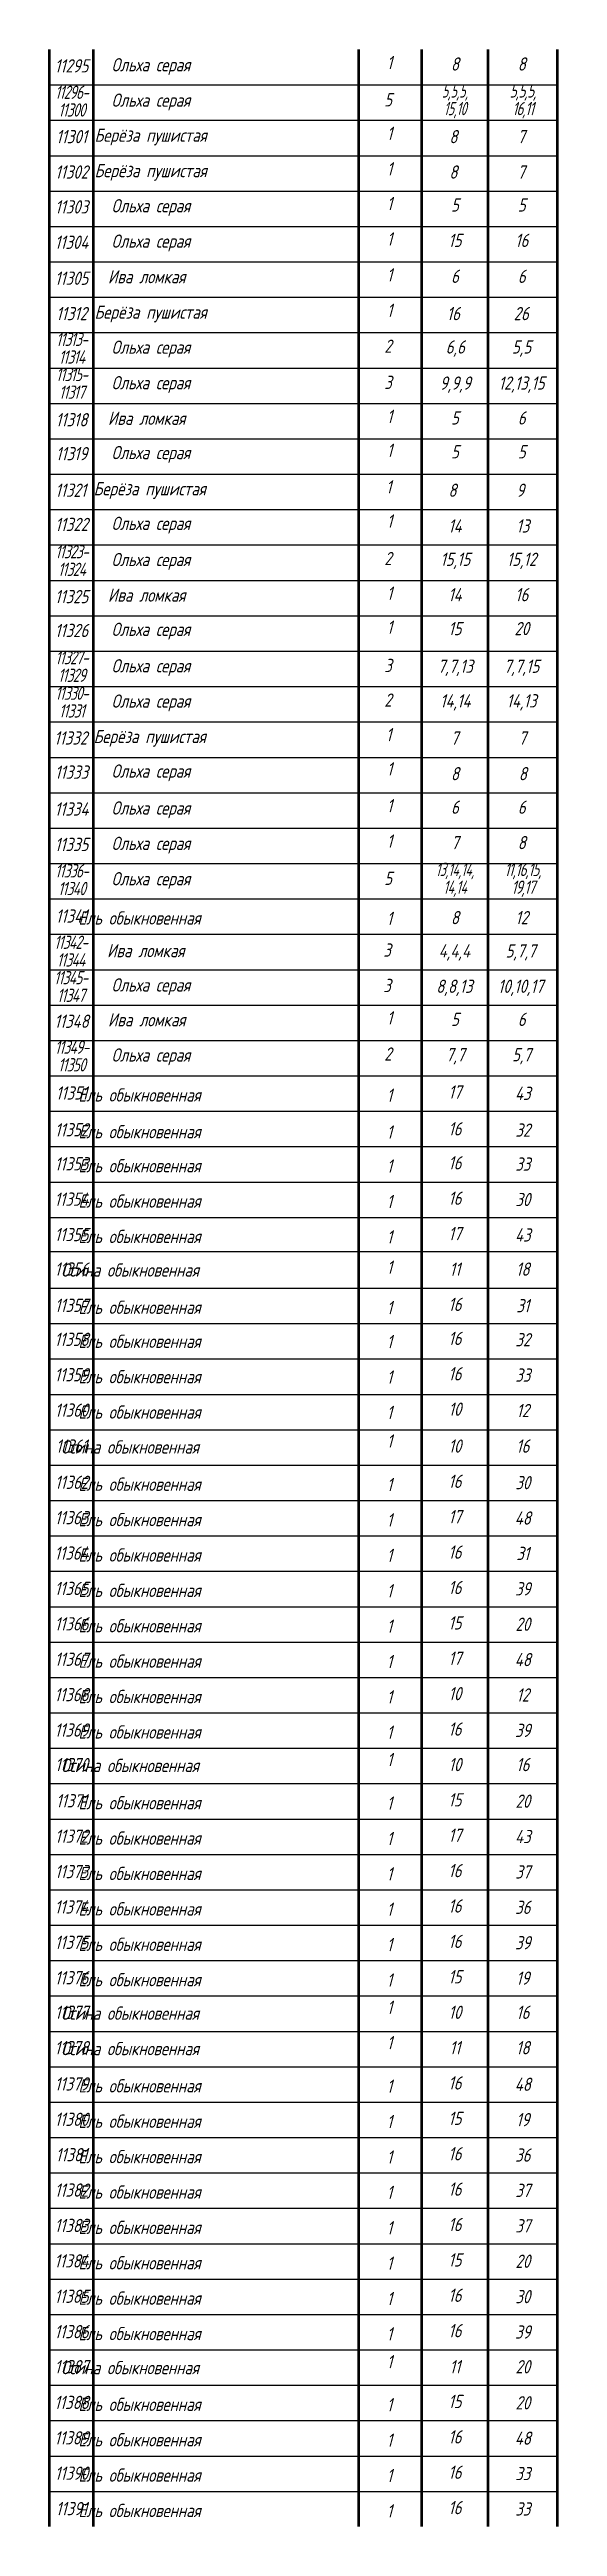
# Model space of a CAD drawing. Header units: metres. Extents: x -9960 to 1540, y -94232 to 62314.
# Drawn here: x -9960 to 1540, y -29417 to 26575 of the extents above; entities that cross this region are included whole.
import ezdxf

# ---------------------------------------------------------------- set-up
doc = ezdxf.new("R2010")
doc.units = ezdxf.units.M
for name, color, linetype, lineweight in [('Лиственные', 160, 'Continuous', 30), ('ТАБЛИЦА 50', 51, 'Continuous', 50), ('текст 300', 7, 'Continuous', 30), ('Хвойные', 80, 'Continuous', 30)]:
    doc.layers.add(name, color=color, linetype=linetype, lineweight=lineweight)
doc.layers.add('ТАБЛИЦА', color=7, linetype='Continuous', true_color=0x000000)
doc.styles.add('NF_VGP_3.0', font='cs_gost2304.shx', dxfattribs={"oblique": 15, "height": 300})

msp = doc.modelspace()

# ---------------------------------------------------------------- texts
at = {"layer": 'Лиственные', "lineweight": 30, "transparency": 33554687, "char_height": 300, "attachment_point": 5, "style": 'NF_VGP_3.0'}
for s, insert, width in [('Ольха серая', (-7664, 26190), 6349.98), ('Ольха серая', (-7664, 25390), 6349.98), ('\\pxqj;Берёза пушистая', (-7071, 24598), 3736), ('\\pxqj;Берёза пушистая', (-7071, 23798), 3736), ('Ольха серая', (-7664, 23003), 6349.98), ('Ольха серая', (-7664, 22203), 6349.98), ('Ива ломкая', (-7759, 21440), 6349.98), ('\\pxqj;Берёза пушистая', (-7071, 20598), 3736), ('Ольха серая', (-7664, 19806), 6349.98), ('Ольха серая', (-7664, 19003), 6349.98), ('Ива ломкая', (-7759, 18240), 6349.98), ('Ольха серая', (-7664, 17424), 6349.98), ('\\pxqj;Берёза пушистая', (-7092, 16606), 3736), ('Ольха серая', (-7664, 15824), 6349.98), ('Ольха серая', (-7664, 15006), 6349.98), ('Ива ломкая', (-7759, 14243), 6349.98), ('Ольха серая', (-7664, 13428), 6349.98), ('Ольха серая', (-7664, 12603), 6349.98), ('Ольха серая', (-7664, 11806), 6349.98), ('\\pxqj;Берёза пушистая', (-7092, 11006), 3736), ('Ольха серая', (-7664, 10224), 6349.98), ('Ольха серая', (-7664, 9390), 6349.98), ('Ольха серая', (-7664, 8590), 6349.98), ('Ольха серая', (-7664, 7790), 6349.98), ('Ива ломкая', (-7780, 6206), 6349.98), ('Ольха серая', (-7664, 5390), 6349.98), ('Ива ломкая', (-7759, 4643), 6349.98), ('Ольха серая', (-7664, 3806), 6349.98), ('\\pxqj;Осина обыкновенная', (-6836, -1014), 5716.81), ('\\pxqj;Осина обыкновенная', (-6836, -5014), 5716.81), ('\\pxqj;Осина обыкновенная', (-6836, -12214), 5716.81), ('\\pxqj;Осина обыкновенная', (-6836, -17814), 5716.81), ('\\pxqj;Осина обыкновенная', (-6836, -18614), 5716.81), ('\\pxqj;Осина обыкновенная', (-6836, -25826), 5716.81)]:
    msp.add_mtext(s, dxfattribs=dict(at, insert=insert, width=width))
at = {"layer": 'Лиственные', "color": 5, "char_height": 300, "attachment_point": 1, "style": 'NF_VGP_3.0'}
for s, insert, width in [('1', (-2322, 26432), 156.16), ('5', (-2382, 25589), 232.3), ('1', (-2322, 24830), 156.16), ('1', (-2322, 24030), 156.16), ('1', (-2322, 23244), 156.16), ('1', (-2322, 22444), 156.16), ('1', (-2322, 21632), 156.16), ('1', (-2322, 20830), 156.16), ('2', (-2382, 20019), 243.91), ('3', (-2382, 19201), 232.3), ('1', (-2322, 18432), 156.16), ('1', (-2322, 17666), 156.16), ('1', (-2342, 16838), 156.16), ('1', (-2322, 16066), 156.16), ('2', (-2382, 15219), 243.91), ('1', (-2322, 14435), 156.16), ('1', (-2322, 13669), 156.16), ('3', (-2382, 12801), 232.3), ('2', (-2382, 12019), 243.91), ('1', (-2342, 11238), 156.16), ('1', (-2322, 10466), 156.16), ('1', (-2322, 9632), 156.16), ('1', (-2322, 8832), 156.16), ('5', (-2382, 7989), 232.3), ('3', (-2403, 6367), 232.3), ('3', (-2403, 5567), 232.3), ('1', (-2322, 4835), 156.16), ('2', (-2382, 4019), 243.91), ('1', (-2324, -800), 156.16), ('1', (-2322, -4730), 156.16), ('1', (-2322, -11930), 156.16), ('1', (-2322, -17530), 156.16), ('1', (-2322, -18330), 156.16), ('1', (-2322, -25542), 156.16)]:
    msp.add_mtext(s, dxfattribs=dict(at, insert=insert, width=width))
at = {"layer": 'текст 300', "color": 7, "transparency": 33554687, "char_height": 300, "width": 1000, "attachment_point": 5, "style": 'NF_VGP_3.0'}
for s, insert in [('{\\C256;11295}', (-9460, 26206)), ('{\\C256;11301}', (-9460, 24606)), ('{\\C256;11302}', (-9460, 23806)), ('{\\C256;11303}', (-9460, 23018)), ('{\\C256;11304}', (-9460, 22218)), ('{\\C256;11305}', (-9460, 21406)), ('{\\C256;11312}', (-9460, 20606)), ('{\\C256;11318}', (-9460, 18206)), ('{\\C256;11319}', (-9460, 17440)), ('{\\C256;11321}', (-9480, 16613)), ('{\\C256;11322}', (-9460, 15840)), ('{\\C256;11325}', (-9460, 14209)), ('{\\C256;11326}', (-9460, 13443)), ('{\\C256;11332}', (-9480, 11013)), ('{\\C256;11333}', (-9460, 10240)), ('{\\C256;11334}', (-9460, 9406)), ('{\\C256;11335}', (-9460, 8606)), ('{\\C256;11341}', (-9460, 6987)), ('{\\C256;11348}', (-9460, 4609)), ('{\\C256;11351}', (-9460, 2987)), ('{\\C256;11352}', (-9460, 2156)), ('{\\C256;11353}', (-9460, 1387)), ('{\\C256;11354}', (-9460, 587)), ('{\\C256;11355}', (-9460, -213)), ('{\\C256;11356}', (-9460, -994)), ('{\\C256;11357}', (-9460, -1813)), ('{\\C256;11358}', (-9460, -2582)), ('{\\C256;11359}', (-9460, -3382)), ('{\\C256;11360}', (-9460, -4182)), ('{\\C256;11361}', (-9460, -4994)), ('{\\C256;11362}', (-9460, -5813)), ('{\\C256;11363}', (-9460, -6613)), ('{\\C256;11364}', (-9460, -7413)), ('{\\C256;11365}', (-9460, -8213)), ('{\\C256;11366}', (-9460, -9013)), ('{\\C256;11367}', (-9460, -9813)), ('{\\C256;11368}', (-9460, -10613)), ('{\\C256;11369}', (-9460, -11413)), ('{\\C256;11370}', (-9460, -12194)), ('{\\C256;11371}', (-9460, -13013)), ('{\\C256;11372}', (-9460, -13813)), ('{\\C256;11373}', (-9460, -14613)), ('{\\C256;11374}', (-9460, -15413)), ('{\\C256;11375}', (-9460, -16213)), ('{\\C256;11376}', (-9460, -17013)), ('{\\C256;11377}', (-9460, -17794)), ('{\\C256;11378}', (-9460, -18594)), ('{\\C256;11379}', (-9460, -19413)), ('{\\C256;11380}', (-9460, -20213)), ('{\\C256;11381}', (-9460, -21013)), ('{\\C256;11382}', (-9460, -21813)), ('{\\C256;11383}', (-9460, -22613)), ('{\\C256;11384}', (-9460, -23413)), ('{\\C256;11385}', (-9460, -24213)), ('{\\C256;11386}', (-9460, -25013)), ('{\\C256;11387}', (-9460, -25806)), ('{\\C256;11388}', (-9460, -26613)), ('{\\C256;11389}', (-9460, -27413)), ('{\\C256;11390}', (-9460, -28213)), ('{\\C256;11391}', (-9460, -29013))]:
    msp.add_mtext(s, dxfattribs=dict(at, insert=insert))
at = {"layer": 'текст 300', "transparency": 33554687, "char_height": 300, "attachment_point": 5, "style": 'NF_VGP_3.0'}
for s, insert, width in [('8', (-782, 26248), 1500), ('8', (730, 26248), 1620), ('8', (-818, 24606), 1427.54), ('7', (718, 24606), 1644.93), ('8', (-818, 23806), 1427.54), ('7', (718, 23806), 1644.93), ('5', (-782, 23061), 1500), ('5', (730, 23061), 1620), ('15', (-782, 22261), 1500), ('16', (730, 22261), 1620), ('6', (-782, 21448), 1500), ('6', (730, 21448), 1620), ('16', (-818, 20606), 1427.54), ('26', (718, 20606), 1644.93), ('6,6', (-774, 19817), 1572.46), ('5,5', (726, 19817), 1572.46), ('9,9,9', (-774, 19000), 1572.46), ('12,13,15', (726, 19000), 1572.46), ('5', (-782, 18248), 1500), ('6', (730, 18248), 1620), ('5', (-782, 17482), 1500), ('5', (730, 17482), 1620), ('8', (-839, 16613), 1427.54), ('9', (697, 16613), 1644.93), ('14', (-782, 15806), 1500), ('13', (754, 15806), 1572.46), ('15,15', (-774, 15017), 1572.46), ('15,12', (726, 15017), 1572.46), ('14', (-782, 14252), 1500), ('16', (730, 14252), 1620), ('15', (-782, 13486), 1500), ('20', (730, 13486), 1620), ('7,7,13', (-774, 12600), 1572.46), ('7,7,15', (726, 12600), 1572.46), ('14,14', (-774, 11817), 1572.46), ('14,13', (726, 11817), 1572.46), ('7', (-792, 11010), 1520.64), ('7', (744, 11013), 1551.82), ('8', (-782, 10206), 1500), ('8', (754, 10206), 1572.46), ('6', (-782, 9448), 1500), ('6', (730, 9448), 1620), ('7', (-782, 8648), 1500), ('8', (730, 8648), 1620), ('8', (-782, 6952), 1500), ('12', (730, 6952), 1620), ('4,4,4', (-795, 6165), 1572.46), ('5,7,7', (705, 6165), 1572.46), ('8,8,13', (-795, 5365), 1572.46), ('10,10,17', (705, 5365), 1572.46), ('5', (-782, 4652), 1500), ('6', (730, 4652), 1620), ('7,7', (-774, 3817), 1572.46), ('5,7', (726, 3817), 1572.46), ('17', (-782, 3009), 1500), ('43', (754, 2979), 1572.46), ('16', (-782, 2178), 1500), ('32', (754, 2148), 1572.46), ('16', (-782, 1409), 1500), ('33', (754, 1379), 1572.46), ('16', (-782, 609), 1500), ('30', (754, 579), 1572.46), ('17', (-782, -191), 1500), ('43', (754, -221), 1572.46), ('11', (-782, -994), 1500), ('18', (754, -994), 1572.46), ('16', (-782, -1791), 1500), ('31', (754, -1821), 1572.46), ('16', (-782, -2560), 1500), ('32', (754, -2590), 1572.46), ('16', (-782, -3360), 1500), ('33', (754, -3390), 1572.46), ('10', (-782, -4160), 1500), ('12', (754, -4190), 1572.46), ('10', (-782, -4994), 1500), ('16', (754, -4994), 1572.46), ('16', (-782, -5791), 1500), ('30', (754, -5821), 1572.46), ('17', (-782, -6591), 1500), ('48', (754, -6621), 1572.46), ('16', (-782, -7391), 1500), ('31', (754, -7421), 1572.46), ('16', (-782, -8191), 1500), ('39', (754, -8221), 1572.46), ('15', (-782, -8991), 1500), ('20', (754, -9021), 1572.46), ('17', (-782, -9791), 1500), ('48', (754, -9821), 1572.46), ('10', (-782, -10591), 1500), ('12', (754, -10621), 1572.46), ('16', (-782, -11391), 1500), ('39', (754, -11421), 1572.46), ('10', (-782, -12194), 1500), ('16', (754, -12194), 1572.46), ('15', (-782, -12991), 1500), ('20', (754, -13021), 1572.46), ('17', (-782, -13791), 1500), ('43', (754, -13821), 1572.46), ('16', (-782, -14591), 1500), ('37', (754, -14621), 1572.46), ('16', (-782, -15391), 1500), ('36', (754, -15421), 1572.46), ('16', (-782, -16191), 1500), ('39', (754, -16221), 1572.46), ('15', (-782, -16991), 1500), ('19', (754, -17021), 1572.46), ('10', (-782, -17794), 1500), ('16', (754, -17794), 1572.46), ('11', (-782, -18594), 1500), ('18', (754, -18594), 1572.46), ('16', (-782, -19391), 1500), ('48', (754, -19421), 1572.46), ('15', (-782, -20191), 1500), ('19', (754, -20221), 1572.46), ('16', (-782, -20991), 1500), ('36', (754, -21021), 1572.46), ('16', (-782, -21791), 1500), ('37', (754, -21821), 1572.46), ('16', (-782, -22591), 1500), ('37', (754, -22621), 1572.46), ('15', (-782, -23391), 1500), ('20', (754, -23421), 1572.46), ('16', (-782, -24191), 1500), ('30', (754, -24221), 1572.46), ('16', (-782, -24991), 1500), ('39', (754, -25021), 1572.46), ('11', (-782, -25806), 1500), ('20', (754, -25806), 1572.46), ('15', (-782, -26591), 1500), ('20', (754, -26621), 1572.46), ('16', (-782, -27391), 1500), ('48', (754, -27421), 1572.46), ('16', (-782, -28191), 1500), ('33', (754, -28221), 1572.46), ('16', (-782, -28991), 1500), ('33', (754, -29021), 1572.46)]:
    msp.add_mtext(s, dxfattribs=dict(at, insert=insert, width=width))
at = {"layer": 'текст 300', "color": 7, "transparency": 33554687, "char_height": 300, "width": 1000, "attachment_point": 5, "line_spacing_factor": 0.8, "style": 'NF_VGP_3.0'}
for s, insert in [('{\\W0.9;\\T0.9;\\C256;11296-\\P11300}', (-9460, 25409)), ('{\\W0.9;\\T0.9;\\C256;11313-\\P11314}', (-9460, 19824)), ('{\\W0.9;\\T0.9;\\C256;11315-\\P11317}', (-9460, 19029)), ('{\\W0.9;\\T0.9;\\C256;11323-\\P11324}', (-9460, 15024)), ('{\\W0.9;\\T0.9;\\C256;11327-\\P11329}', (-9460, 12629)), ('{\\W0.9;\\T0.9;\\C256;11330-\\P11331}', (-9460, 11824)), ('{\\W0.9;\\T0.9;\\C256;11336-\\P11340}', (-9460, 7809)), ('{\\W0.9;\\T0.9;\\C256;11342-\\P11344}', (-9480, 6195)), ('{\\W0.9;\\T0.9;\\C256;11345-\\P11347}', (-9480, 5395)), ('{\\W0.9;\\T0.9;\\C256;11349-\\P11350}', (-9460, 3824))]:
    msp.add_mtext(s, dxfattribs=dict(at, insert=insert))
at = {"layer": 'текст 300', "transparency": 33554687, "char_height": 300, "attachment_point": 5, "line_spacing_factor": 0.8, "style": 'NF_VGP_3.0'}
for s, insert, width in [('{\\W0.8;\\T0.95;5,5,5,\\P15,10}', (-782, 25405), 1500), ('{\\W0.9;\\T0.85;5,5,5,\\P16,11}', (754, 25405), 1572.46), ('{\\W0.8;\\T0.95;13,14,14,\\P14,14}', (-782, 7805), 1500), ('{\\W0.9;\\T0.85;11,16,15,\\P19,17}', (754, 7805), 1572.46)]:
    msp.add_mtext(s, dxfattribs=dict(at, insert=insert, width=width))
at = {"layer": 'Хвойные', "lineweight": 30, "transparency": 33554687, "char_height": 300, "width": 4584.55, "attachment_point": 5, "style": 'NF_VGP_3.0'}
for insert in [(-7012, 6944), (-7012, 2944), (-7012, 2113), (-7012, 1344), (-7012, 544), (-7012, -256), (-7012, -1856), (-7012, -2625), (-7012, -3425), (-7012, -4225), (-7012, -5856), (-7012, -6656), (-7012, -7456), (-7012, -8256), (-7012, -9056), (-7012, -9856), (-7012, -10656), (-7012, -11456), (-7012, -13056), (-7012, -13856), (-7012, -14656), (-7012, -15456), (-7012, -16256), (-7012, -17056), (-7012, -19456), (-7012, -20256), (-7012, -21056), (-7012, -21856), (-7012, -22656), (-7012, -23456), (-7012, -24256), (-7012, -25056), (-7012, -26656), (-7012, -27456), (-7012, -28256), (-7012, -29056)]:
    msp.add_mtext('\\pxqj;Ель обыкновенная', dxfattribs=dict(at, insert=insert))
at = {"layer": 'Хвойные', "char_height": 300, "width": 156.16, "attachment_point": 1, "style": 'NF_VGP_3.0'}
for insert in [(-2325, 7085), (-2325, 3085), (-2325, 2254), (-2325, 1485), (-2325, 685), (-2325, -115), (-2325, -1715), (-2325, -2484), (-2325, -3284), (-2325, -4084), (-2325, -5715), (-2325, -6515), (-2325, -7315), (-2325, -8115), (-2325, -8915), (-2325, -9715), (-2325, -10515), (-2325, -11315), (-2325, -12915), (-2325, -13715), (-2325, -14515), (-2325, -15315), (-2325, -16115), (-2325, -16915), (-2325, -19315), (-2325, -20115), (-2325, -20915), (-2325, -21715), (-2325, -22515), (-2325, -23315), (-2325, -24115), (-2325, -24915), (-2325, -26515), (-2325, -27315), (-2325, -28115), (-2325, -28915)]:
    msp.add_mtext('1', dxfattribs=dict(at, insert=insert))

# ---------------------------------------------------------------- linework, layer by layer
at = {"layer": 'ТАБЛИЦА', "color": 0, "transparency": 33554687}
for points in [[(-9960, 25775), (1540, 25775)], [(-9960, 24975), (1540, 24975)], [(-9960, 24175), (1540, 24175)], [(-9960, 23375), (1540, 23375)], [(-9960, 22575), (1540, 22575)], [(-9960, 21775), (1540, 21775)], [(-9960, 20975), (1540, 20975)], [(-9960, 20175), (1540, 20175)], [(-9960, 19375), (1540, 19375)], [(-9960, 18575), (1540, 18575)], [(-9960, 17775), (1540, 17775)], [(-9960, 16975), (1540, 16975)], [(-9960, 16175), (1540, 16175)], [(-9960, 15375), (1540, 15375)], [(-9960, 14575), (1540, 14575)], [(-9960, 13775), (1540, 13775)], [(-9960, 12975), (1540, 12975)], [(-9960, 12175), (1540, 12175)], [(-9960, 11375), (1540, 11375)], [(-9960, 10575), (1540, 10575)], [(-9960, 9775), (1540, 9775)], [(-9960, 8975), (1540, 8975)], [(-9960, 8175), (1540, 8175)], [(-9960, 7375), (1540, 7375)], [(-9960, 6575), (1540, 6575)], [(-9960, 5775), (1540, 5775)], [(-9960, 4975), (1540, 4975)], [(-9960, 4175), (1540, 4175)], [(-9960, 3375), (1540, 3375)], [(-9960, 2575), (1540, 2575)], [(-9960, 1775), (1540, 1775)], [(-9960, 975), (1540, 975)], [(-9960, 175), (1540, 175)], [(-9960, -594), (1540, -594)], [(-9960, -1425), (1540, -1425)], [(-9960, -2225), (1540, -2225)], [(-9960, -3025), (1540, -3025)], [(-9960, -3825), (1540, -3825)], [(-9960, -4625), (1540, -4625)], [(-9960, -5425), (1540, -5425)], [(-9960, -6225), (1540, -6225)], [(-9960, -7025), (1540, -7025)], [(-9960, -7825), (1540, -7825)], [(-9960, -8625), (1540, -8625)], [(-9960, -9425), (1540, -9425)], [(-9960, -10225), (1540, -10225)], [(-9960, -11025), (1540, -11025)], [(-9960, -11825), (1540, -11825)], [(-9960, -12625), (1540, -12625)], [(-9960, -13425), (1540, -13425)], [(-9960, -14225), (1540, -14225)], [(-9960, -15025), (1540, -15025)], [(-9960, -15825), (1540, -15825)], [(-9960, -16625), (1540, -16625)], [(-9960, -17425), (1540, -17425)], [(-9960, -18225), (1540, -18225)], [(-9960, -19025), (1540, -19025)], [(-9960, -19825), (1540, -19825)], [(-9960, -20625), (1540, -20625)], [(-9960, -21425), (1540, -21425)], [(-9960, -22225), (1540, -22225)], [(-9960, -23025), (1540, -23025)], [(-9960, -23825), (1540, -23825)], [(-9960, -24625), (1540, -24625)], [(-9960, -25425), (1540, -25425)], [(-9960, -26225), (1540, -26225)], [(-9960, -27025), (1540, -27025)], [(-9960, -27825), (1540, -27825)], [(-9960, -28625), (1540, -28625)]]:
    msp.add_lwpolyline(points, dxfattribs=at)
at = {"layer": 'ТАБЛИЦА 50', "color": 7, "transparency": 33554687}
for points in [[(-9960, -29415), (-9960, 26575)], [(-8960, -29415), (-8960, 26575)], [(-2960, -29416), (-2960, 26575)], [(-2960, -29416), (-2960, 26575)], [(-1532, -29416), (-1532, 26575)], [(-1532, -29416), (-1532, 26575)], [(-32, -29416), (-32, 26575)], [(-32, -29416), (-32, 26575)], [(1540, -29417), (1540, 26575)], [(1540, -29417), (1540, 26575)]]:
    msp.add_lwpolyline(points, dxfattribs=at)

msp.set_redraw_order([(e.dxf.handle, doc.entitydb.next_handle()) for e in msp.query("TEXT MTEXT ATTDEF DIMENSION ARC_DIMENSION")])  # texts and dimensions are drawn at this point

doc.saveas('drawing.dxf')
